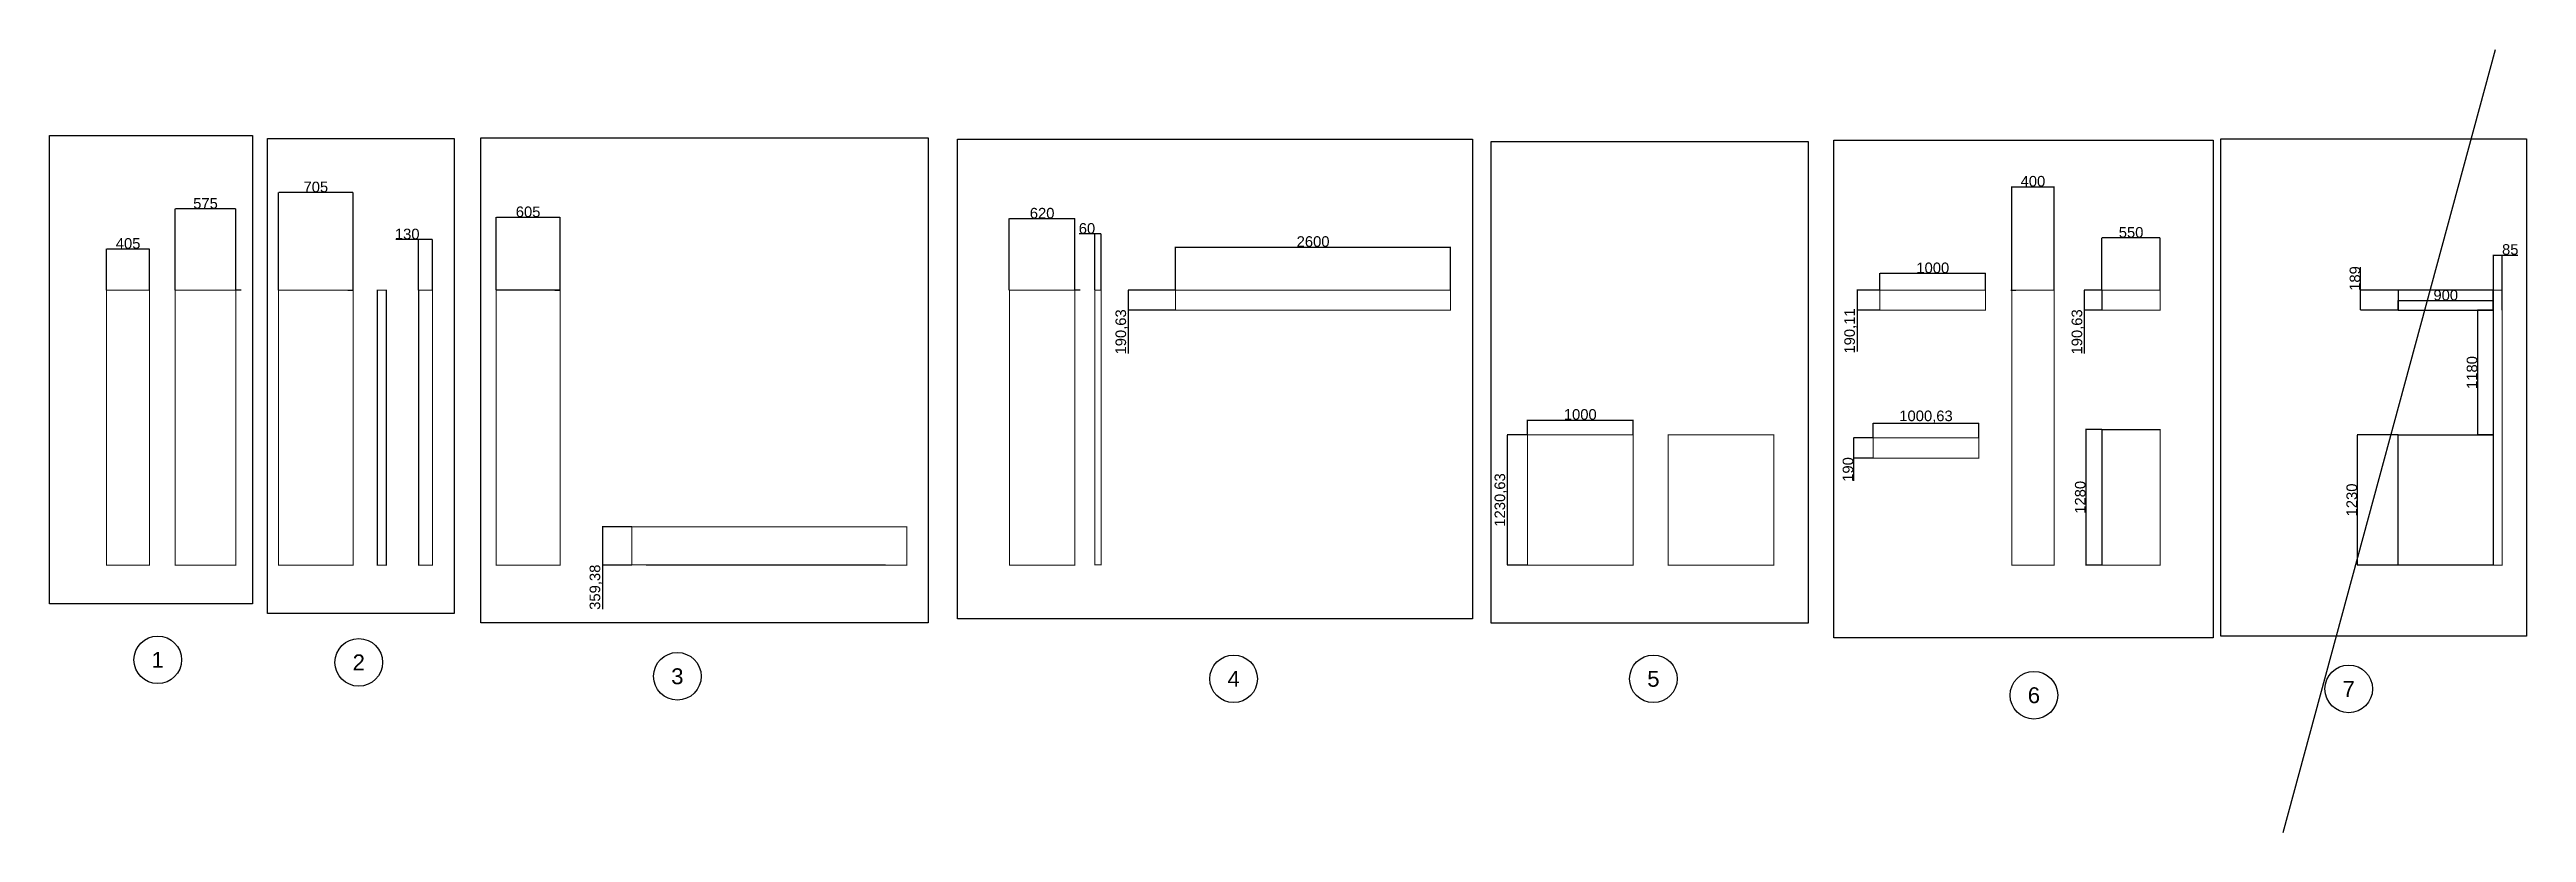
# Model space of a CAD drawing. Header units: millimetres. Extents: x 55547 to 190849, y 191990 to 326950.
# Drawn here: x 108733 to 132152, y 191990 to 199393 of the extents above; entities that cross this region are included whole.
import ezdxf
from ezdxf.enums import TextEntityAlignment as Align

# ---------------------------------------------------------------- set-up
doc = ezdxf.new("R2010")
doc.units = ezdxf.units.MM
doc.layers.get('Defpoints').update_dxf_attribs({"color": 144})
for name, color, linetype in [('000_50T 1pcs', 3, 'Continuous'), ('000_90T 2pcs', 4, 'Continuous'), ('000_90T 갯수', 2, 'Continuous'), ('000_쪽', 2, 'Continuous')]:
    doc.layers.add(name, color=color, linetype=linetype)
doc.styles.get("Standard").update_dxf_attribs({"font": 'arial.ttf'})
doc.dimstyles.new('ISO-25', dxfattribs={"dimtxt": 2.5, "dimasz": 2.5, "dimexe": 1.25, "dimexo": 0.625, "dimtad": 1, "dimtxsty": 'Standard', "dimcen": 2.5, "dimadec": 0, "dimazin": 0, "dimtfac": 1, "dimtmove": 0, "dimatfit": 3, "dimfxl": 1, "dimarcsym": 0})

msp = doc.modelspace()

# ---------------------------------------------------------------- texts
at = {"layer": '000_90T 갯수', "color": 2, "lineweight": 30}
for s, p in [('1', (109756.438, 193622.393)), ('2', (111657.045, 193598.486)), ('3', (114669.329, 193466.997)), ('4', (119928.872, 193443.09)), ('5', (123897.437, 193443.09)), ('6', (127495.442, 193287.695)), ('7', (130471.865, 193347.462))]:
    msp.add_text(s, height=150, dxfattribs=at).set_placement(p, align=Align.MIDDLE_CENTER)

# ---------------------------------------------------------------- blocks, each defined once
blk = doc.blocks.new('*D409')
at = {"layer": '000_90T 2pcs', "color": 0, "lineweight": -2, "transparency": 16777216}
for p, q in [((112956, 197120), (112956, 197808)), ((113558, 197806), (112958, 197806)), ((113561, 197119), (113561, 197808))]:
    blk.add_line(p, q, dxfattribs=at)
at = {"layer": '000_90T 2pcs', "color": 0, "transparency": 16777216}
for points in [[(112958, 197807), (112958, 197806), (112956, 197806)], [(113558, 197807), (113558, 197806), (113561, 197806)]]:
    blk.add_solid(points, dxfattribs=at)
at = {"layer": 'Defpoints', "color": 0, "transparency": 16777216}
for p in [(112956, 197806), (112956, 197119, 0), (113561, 197119)]:
    blk.add_point(p, dxfattribs=at)
at = {"layer": '000_90T 2pcs', "color": 0, "lineweight": 30, "transparency": 16777216, "insert": (113258, 197858), "char_height": 100, "attachment_point": 5}
blk.add_mtext('605', dxfattribs=at)
blk = doc.blocks.new('*D355')
at = {"layer": '000_90T 2pcs', "color": 0, "lineweight": -2, "transparency": 16777216}
for p, q in [((118617, 197649), (118469, 197649)), ((118617, 197120), (118617, 197651)), ((118674, 197649), (118619, 197649)), ((118677, 197120), (118677, 197651))]:
    blk.add_line(p, q, dxfattribs=at)
at = {"layer": '000_90T 2pcs', "color": 0, "transparency": 16777216}
for points in [[(118619, 197650), (118619, 197649), (118617, 197649)], [(118674, 197650), (118674, 197649), (118677, 197649)]]:
    blk.add_solid(points, dxfattribs=at)
at = {"layer": 'Defpoints', "color": 0, "transparency": 16777216}
for p in [(118617, 197649), (118617, 197119), (118677, 197119)]:
    blk.add_point(p, dxfattribs=at)
at = {"layer": '000_90T 2pcs', "color": 0, "lineweight": 30, "transparency": 16777216, "insert": (118542, 197701), "char_height": 100, "attachment_point": 5}
blk.add_mtext('60', dxfattribs=at)
blk = doc.blocks.new('*D411')
at = {"layer": '000_90T 2pcs', "color": 0, "lineweight": -2, "transparency": 16777216}
for p, q in [((109920, 197119), (109920, 197888)), ((110493, 197887), (109923, 197887)), ((110495, 197120), (110495, 197888))]:
    blk.add_line(p, q, dxfattribs=at)
at = {"layer": '000_90T 2pcs', "color": 0, "transparency": 16777216}
for points in [[(109923, 197887), (109923, 197887), (109920, 197887)], [(110493, 197887), (110493, 197887), (110495, 197887)]]:
    blk.add_solid(points, dxfattribs=at)
at = {"layer": 'Defpoints', "color": 0, "transparency": 16777216}
for p in [(109920, 197887), (109920, 197119), (110495, 197119)]:
    blk.add_point(p, dxfattribs=at)
at = {"layer": '000_90T 2pcs', "color": 0, "lineweight": 30, "transparency": 16777216, "insert": (110208, 197938), "char_height": 100, "attachment_point": 5}
blk.add_mtext('575', dxfattribs=at)
blk = doc.blocks.new('*D413')
at = {"layer": '000_90T 2pcs', "color": 0, "lineweight": -2, "transparency": 16777216}
for p, q in [((128139, 197119), (128139, 197613)), ((128686, 197612), (128141, 197612)), ((128689, 197119), (128689, 197613))]:
    blk.add_line(p, q, dxfattribs=at)
at = {"layer": '000_90T 2pcs', "color": 0, "transparency": 16777216}
for points in [[(128141, 197612), (128141, 197611), (128139, 197612)], [(128686, 197612), (128686, 197611), (128689, 197612)]]:
    blk.add_solid(points, dxfattribs=at)
at = {"layer": 'Defpoints', "color": 0, "transparency": 16777216}
for p in [(128139, 197612), (128139, 197119), (128689, 197119)]:
    blk.add_point(p, dxfattribs=at)
at = {"layer": '000_90T 2pcs', "color": 0, "lineweight": 30, "transparency": 16777216, "insert": (128414, 197664), "char_height": 100, "attachment_point": 5}
blk.add_mtext('550', dxfattribs=at)
blk = doc.blocks.new('*D414')
at = {"layer": '000_90T 2pcs', "color": 0, "lineweight": -2, "transparency": 16777216}
for p, q in [((110899, 197119), (110899, 198042)), ((111601, 198041), (110901, 198041)), ((111604, 197119), (111604, 198042))]:
    blk.add_line(p, q, dxfattribs=at)
at = {"layer": '000_90T 2pcs', "color": 0, "transparency": 16777216}
for points in [[(110901, 198041), (110901, 198041), (110899, 198041)], [(111601, 198041), (111601, 198041), (111604, 198041)]]:
    blk.add_solid(points, dxfattribs=at)
at = {"layer": 'Defpoints', "color": 0, "transparency": 16777216}
for p in [(110899, 198041), (110899, 197119), (111604, 197119)]:
    blk.add_point(p, dxfattribs=at)
at = {"layer": '000_90T 2pcs', "color": 0, "lineweight": 30, "transparency": 16777216, "insert": (111251, 198093), "char_height": 100, "attachment_point": 5}
blk.add_mtext('705', dxfattribs=at)
blk = doc.blocks.new('*D357')
at = {"layer": '000_90T 2pcs', "color": 0, "lineweight": -2, "transparency": 16777216}
for p, q in [((112223, 197596), (112008, 197596)), ((112223, 197119), (112223, 197598)), ((112351, 197596), (112226, 197596)), ((112353, 197120), (112353, 197598))]:
    blk.add_line(p, q, dxfattribs=at)
at = {"layer": '000_90T 2pcs', "color": 0, "transparency": 16777216}
for points in [[(112226, 197597), (112226, 197596), (112223, 197596)], [(112351, 197597), (112351, 197596), (112353, 197596)]]:
    blk.add_solid(points, dxfattribs=at)
at = {"layer": 'Defpoints', "color": 0, "transparency": 16777216}
for p in [(112223, 197596), (112223, 197119), (112353, 197119)]:
    blk.add_point(p, dxfattribs=at)
at = {"layer": '000_90T 2pcs', "color": 0, "lineweight": 30, "transparency": 16777216, "insert": (112115, 197648), "char_height": 100, "attachment_point": 5}
blk.add_mtext('130', dxfattribs=at)
blk = doc.blocks.new('*D358')
at = {"layer": '000_90T 2pcs', "color": 0, "lineweight": -2, "transparency": 16777216}
for p, q in [((117808, 197119), (117808, 197794)), ((118426, 197793), (117811, 197793)), ((118428, 197120), (118428, 197794))]:
    blk.add_line(p, q, dxfattribs=at)
at = {"layer": '000_90T 2pcs', "color": 0, "transparency": 16777216}
for points in [[(117811, 197793), (117811, 197793), (117808, 197793)], [(118426, 197793), (118426, 197793), (118428, 197793)]]:
    blk.add_solid(points, dxfattribs=at)
at = {"layer": 'Defpoints', "color": 0, "transparency": 16777216}
for p in [(117808, 197793), (117808, 197119), (118428, 197119)]:
    blk.add_point(p, dxfattribs=at)
at = {"layer": '000_90T 2pcs', "color": 0, "lineweight": 30, "transparency": 16777216, "insert": (118118, 197845), "char_height": 100, "attachment_point": 5}
blk.add_mtext('620', dxfattribs=at)
blk = doc.blocks.new('*D360')
at = {"layer": '000_90T 2pcs', "color": 0, "lineweight": -2, "transparency": 16777216}
for p, q in [((109273, 197119), (109273, 197509)), ((109276, 197508), (109676, 197508)), ((109678, 197119), (109678, 197509))]:
    blk.add_line(p, q, dxfattribs=at)
at = {"layer": '000_90T 2pcs', "color": 0, "transparency": 16777216}
for points in [[(109276, 197508), (109276, 197507), (109273, 197508)], [(109676, 197508), (109676, 197507), (109678, 197508)]]:
    blk.add_solid(points, dxfattribs=at)
at = {"layer": 'Defpoints', "color": 0, "transparency": 16777216}
for p in [(109678, 197508), (109273, 197119), (109678, 197119)]:
    blk.add_point(p, dxfattribs=at)
at = {"layer": '000_90T 2pcs', "color": 0, "lineweight": 30, "transparency": 16777216, "insert": (109476, 197559), "char_height": 100, "attachment_point": 5}
blk.add_mtext('405', dxfattribs=at)
blk = doc.blocks.new('*D416')
at = {"layer": '000_90T 2pcs', "color": 0, "lineweight": -2, "transparency": 16777216}
for p, q in [((127286, 197119), (127286, 198097)), ((127288, 198095), (127683, 198095)), ((127686, 197119), (127686, 198097))]:
    blk.add_line(p, q, dxfattribs=at)
at = {"layer": '000_90T 2pcs', "color": 0, "transparency": 16777216}
for points in [[(127288, 198096), (127288, 198095), (127286, 198095)], [(127683, 198096), (127683, 198095), (127686, 198095)]]:
    blk.add_solid(points, dxfattribs=at)
at = {"layer": 'Defpoints', "color": 0, "transparency": 16777216}
for p in [(127686, 198095), (127286, 197119), (127686, 197119)]:
    blk.add_point(p, dxfattribs=at)
at = {"layer": '000_90T 2pcs', "color": 0, "lineweight": 30, "transparency": 16777216, "insert": (127486, 198147), "char_height": 100, "attachment_point": 5}
blk.add_mtext('400', dxfattribs=at)
blk = doc.blocks.new('*D417')
at = {"layer": '000_90T 2pcs', "color": 0, "lineweight": -2, "transparency": 16777216}
for p, q in [((130939, 196929), (130939, 197020)), ((130941, 197019), (131836, 197019)), ((131839, 196929), (131839, 197020))]:
    blk.add_line(p, q, dxfattribs=at)
at = {"layer": '000_90T 2pcs', "color": 0, "transparency": 16777216}
for points in [[(130941, 197019), (130941, 197018), (130939, 197019)], [(131836, 197019), (131836, 197018), (131839, 197019)]]:
    blk.add_solid(points, dxfattribs=at)
at = {"layer": 'Defpoints', "color": 0, "transparency": 16777216}
for p in [(131839, 197019), (130939, 196929), (131839, 196929)]:
    blk.add_point(p, dxfattribs=at)
at = {"layer": '000_90T 2pcs', "color": 0, "lineweight": 30, "transparency": 16777216, "insert": (131389, 197070), "char_height": 100, "attachment_point": 5}
blk.add_mtext('900', dxfattribs=at)
blk = doc.blocks.new('*D418')
at = {"layer": '000_90T 2pcs', "color": 0, "lineweight": -2, "transparency": 16777216}
for p, q in [((131838, 196929), (131688, 196929)), ((131689, 196926), (131689, 195751)), ((131838, 195749), (131688, 195749))]:
    blk.add_line(p, q, dxfattribs=at)
at = {"layer": '000_90T 2pcs', "color": 0, "transparency": 16777216}
for points in [[(131689, 196926), (131690, 196926), (131689, 196929)], [(131689, 195751), (131690, 195751), (131689, 195749)]]:
    blk.add_solid(points, dxfattribs=at)
at = {"layer": 'Defpoints', "color": 0, "transparency": 16777216}
for p in [(131839, 196929), (131689, 195749), (131839, 195749)]:
    blk.add_point(p, dxfattribs=at)
at = {"layer": '000_90T 2pcs', "color": 0, "lineweight": 30, "transparency": 16777216, "insert": (131638, 196339), "char_height": 100, "attachment_point": 5, "rotation": 90}
blk.add_mtext('1180', dxfattribs=at)
blk = doc.blocks.new('*D361')
at = {"layer": '000_90T 2pcs', "color": 0, "lineweight": -2, "transparency": 16777216}
for p, q in [((119379, 197119), (118931, 197119)), ((118932, 197117), (118932, 196931)), ((119379, 196929), (118931, 196929)), ((118932, 196929), (118932, 196519))]:
    blk.add_line(p, q, dxfattribs=at)
at = {"layer": '000_90T 2pcs', "color": 0, "transparency": 16777216}
for points in [[(118931, 197117), (118932, 197117), (118932, 197119)], [(118931, 196931), (118932, 196931), (118932, 196929)]]:
    blk.add_solid(points, dxfattribs=at)
at = {"layer": 'Defpoints', "color": 0, "transparency": 16777216}
for p in [(119380, 197119), (118932, 196929), (119380, 196929)]:
    blk.add_point(p, dxfattribs=at)
at = {"layer": '000_90T 2pcs', "color": 0, "lineweight": 30, "transparency": 16777216, "insert": (118871, 196723), "char_height": 100, "attachment_point": 5, "rotation": 90}
blk.add_mtext('190,63', dxfattribs=at)
blk = doc.blocks.new('*D362')
at = {"layer": '000_90T 2pcs', "color": 0, "lineweight": -2, "transparency": 16777216}
for p, q in [((114239, 194879), (113958, 194879)), ((113960, 194876), (113960, 194522)), ((114239, 194519), (113958, 194519)), ((113960, 194519), (113960, 194100))]:
    blk.add_line(p, q, dxfattribs=at)
at = {"layer": '000_90T 2pcs', "color": 0, "transparency": 16777216}
for points in [[(113959, 194876), (113960, 194876), (113960, 194879)], [(113959, 194522), (113960, 194522), (113960, 194519)]]:
    blk.add_solid(points, dxfattribs=at)
at = {"layer": 'Defpoints', "color": 0, "transparency": 16777216}
for p in [(114240, 194879), (113960, 194519), (114240, 194519)]:
    blk.add_point(p, dxfattribs=at)
at = {"layer": '000_90T 2pcs', "color": 0, "lineweight": 30, "transparency": 16777216, "insert": (113899, 194309), "char_height": 100, "attachment_point": 5, "rotation": 90}
blk.add_mtext('359,38', dxfattribs=at)
blk = doc.blocks.new('*D363')
at = {"layer": '000_90T 2pcs', "color": 0, "lineweight": -2, "transparency": 16777216}
for p, q in [((119380, 197119), (119380, 197527)), ((119382, 197525), (121977, 197525)), ((121980, 197119), (121980, 197527))]:
    blk.add_line(p, q, dxfattribs=at)
at = {"layer": '000_90T 2pcs', "color": 0, "transparency": 16777216}
for points in [[(119382, 197526), (119382, 197525), (119380, 197525)], [(121977, 197526), (121977, 197525), (121980, 197525)]]:
    blk.add_solid(points, dxfattribs=at)
at = {"layer": 'Defpoints', "color": 0, "transparency": 16777216}
for p in [(121980, 197525), (119380, 197119), (121980, 197119)]:
    blk.add_point(p, dxfattribs=at)
at = {"layer": '000_90T 2pcs', "color": 0, "lineweight": 30, "transparency": 16777216, "insert": (120680, 197577), "char_height": 100, "attachment_point": 5}
blk.add_mtext('2600', dxfattribs=at)
blk = doc.blocks.new('*D364')
at = {"layer": '000_90T 2pcs', "color": 0, "lineweight": -2, "transparency": 16777216}
for p, q in [((128138, 195799), (127984, 195799)), ((127986, 195796), (127986, 194521)), ((128138, 194519), (127984, 194519))]:
    blk.add_line(p, q, dxfattribs=at)
at = {"layer": '000_90T 2pcs', "color": 0, "transparency": 16777216}
for points in [[(127985, 195796), (127986, 195796), (127986, 195799)], [(127985, 194521), (127986, 194521), (127986, 194519)]]:
    blk.add_solid(points, dxfattribs=at)
at = {"layer": 'Defpoints', "color": 0, "transparency": 16777216}
for p in [(128139, 195799), (127986, 194519), (128139, 194519)]:
    blk.add_point(p, dxfattribs=at)
at = {"layer": '000_90T 2pcs', "color": 0, "lineweight": 30, "transparency": 16777216, "insert": (127934, 195159), "char_height": 100, "attachment_point": 5, "rotation": 90}
blk.add_mtext('1280', dxfattribs=at)
blk = doc.blocks.new('*D365')
at = {"layer": '000_90T 2pcs', "color": 0, "lineweight": -2, "transparency": 16777216}
for p, q in [((128138, 197119), (127970, 197119)), ((127971, 197117), (127971, 196931)), ((128138, 196929), (127970, 196929)), ((127971, 196929), (127971, 196519))]:
    blk.add_line(p, q, dxfattribs=at)
at = {"layer": '000_90T 2pcs', "color": 0, "transparency": 16777216}
for points in [[(127971, 197117), (127972, 197117), (127971, 197119)], [(127971, 196931), (127972, 196931), (127971, 196929)]]:
    blk.add_solid(points, dxfattribs=at)
at = {"layer": 'Defpoints', "color": 0, "transparency": 16777216}
for p in [(128139, 197119), (127971, 196929), (128139, 196929)]:
    blk.add_point(p, dxfattribs=at)
at = {"layer": '000_90T 2pcs', "color": 0, "lineweight": 30, "transparency": 16777216, "insert": (127911, 196723), "char_height": 100, "attachment_point": 5, "rotation": 90}
blk.add_mtext('190,63', dxfattribs=at)
blk = doc.blocks.new('*D366')
at = {"layer": '000_90T 2pcs', "color": 0, "lineweight": -2, "transparency": 16777216}
for p, q in [((125975, 195720), (125789, 195720)), ((125790, 195718), (125790, 195533)), ((125975, 195530), (125789, 195530)), ((125790, 195530), (125790, 195315))]:
    blk.add_line(p, q, dxfattribs=at)
at = {"layer": '000_90T 2pcs', "color": 0, "transparency": 16777216}
for points in [[(125790, 195718), (125790, 195718), (125790, 195720)], [(125790, 195533), (125790, 195533), (125790, 195530)]]:
    blk.add_solid(points, dxfattribs=at)
at = {"layer": 'Defpoints', "color": 0, "transparency": 16777216}
for p in [(125975, 195720), (125790, 195530), (125975, 195530)]:
    blk.add_point(p, dxfattribs=at)
at = {"layer": '000_90T 2pcs', "color": 0, "lineweight": 30, "transparency": 16777216, "insert": (125738, 195422), "char_height": 100, "attachment_point": 5, "rotation": 90}
blk.add_mtext('190', dxfattribs=at)
blk = doc.blocks.new('*D367')
at = {"layer": '000_90T 2pcs', "color": 0, "lineweight": -2, "transparency": 16777216}
for p, q in [((125975, 195721), (125975, 195861)), ((125977, 195860), (126973, 195860)), ((126975, 195721), (126975, 195861))]:
    blk.add_line(p, q, dxfattribs=at)
at = {"layer": '000_90T 2pcs', "color": 0, "transparency": 16777216}
for points in [[(125977, 195860), (125977, 195859), (125975, 195860)], [(126973, 195860), (126973, 195859), (126975, 195860)]]:
    blk.add_solid(points, dxfattribs=at)
at = {"layer": 'Defpoints', "color": 0, "transparency": 16777216}
for p in [(126975, 195860), (125975, 195720), (126975, 195720)]:
    blk.add_point(p, dxfattribs=at)
at = {"layer": '000_90T 2pcs', "color": 0, "lineweight": 30, "transparency": 16777216, "insert": (126475, 195920), "char_height": 100, "attachment_point": 5}
blk.add_mtext('1000,63', dxfattribs=at)
blk = doc.blocks.new('*D368')
at = {"layer": '000_90T 2pcs', "color": 0, "lineweight": -2, "transparency": 16777216}
for p, q in [((126039, 197119), (126039, 197278)), ((126041, 197277), (127036, 197277)), ((127039, 197119), (127039, 197278))]:
    blk.add_line(p, q, dxfattribs=at)
at = {"layer": '000_90T 2pcs', "color": 0, "transparency": 16777216}
for points in [[(126041, 197277), (126041, 197276), (126039, 197277)], [(127036, 197277), (127036, 197276), (127039, 197277)]]:
    blk.add_solid(points, dxfattribs=at)
at = {"layer": 'Defpoints', "color": 0, "transparency": 16777216}
for p in [(127039, 197277), (126039, 197119), (127039, 197119)]:
    blk.add_point(p, dxfattribs=at)
at = {"layer": '000_90T 2pcs', "color": 0, "lineweight": 30, "transparency": 16777216, "insert": (126539, 197328), "char_height": 100, "attachment_point": 5}
blk.add_mtext('1000', dxfattribs=at)
blk = doc.blocks.new('*D369')
at = {"layer": '000_90T 2pcs', "color": 0, "lineweight": -2, "transparency": 16777216}
for p, q in [((126038, 197119), (125822, 197119)), ((125823, 197116), (125823, 196931)), ((126038, 196929), (125822, 196929)), ((125823, 196929), (125823, 196538))]:
    blk.add_line(p, q, dxfattribs=at)
at = {"layer": '000_90T 2pcs', "color": 0, "transparency": 16777216}
for points in [[(125823, 197116), (125823, 197116), (125823, 197119)], [(125823, 196931), (125823, 196931), (125823, 196929)]]:
    blk.add_solid(points, dxfattribs=at)
at = {"layer": 'Defpoints', "color": 0, "transparency": 16777216}
for p in [(126039, 197119), (125823, 196929), (126039, 196929)]:
    blk.add_point(p, dxfattribs=at)
at = {"layer": '000_90T 2pcs', "color": 0, "lineweight": 30, "transparency": 16777216, "insert": (125762, 196732), "char_height": 100, "attachment_point": 5, "rotation": 90}
blk.add_mtext('190,11', dxfattribs=at)
blk = doc.blocks.new('*D370')
at = {"layer": '000_90T 2pcs', "color": 0, "lineweight": -2, "transparency": 16777216}
for p, q in [((122706, 195749), (122706, 195891)), ((122709, 195890), (123704, 195890)), ((123706, 195749), (123706, 195891))]:
    blk.add_line(p, q, dxfattribs=at)
at = {"layer": '000_90T 2pcs', "color": 0, "transparency": 16777216}
for points in [[(122709, 195890), (122709, 195890), (122706, 195890)], [(123704, 195890), (123704, 195890), (123706, 195890)]]:
    blk.add_solid(points, dxfattribs=at)
at = {"layer": 'Defpoints', "color": 0, "transparency": 16777216}
for p in [(123706, 195890), (122706, 195749), (123706, 195749)]:
    blk.add_point(p, dxfattribs=at)
at = {"layer": '000_90T 2pcs', "color": 0, "lineweight": 30, "transparency": 16777216, "insert": (123206, 195942), "char_height": 100, "attachment_point": 5}
blk.add_mtext('1000', dxfattribs=at)
blk = doc.blocks.new('*D371')
at = {"layer": '000_90T 2pcs', "color": 0, "lineweight": -2, "transparency": 16777216}
for p, q in [((122705, 195749), (122515, 195749)), ((122516, 195747), (122516, 194521)), ((122705, 194519), (122515, 194519))]:
    blk.add_line(p, q, dxfattribs=at)
at = {"layer": '000_90T 2pcs', "color": 0, "transparency": 16777216}
for points in [[(122516, 195747), (122517, 195747), (122516, 195749)], [(122516, 194521), (122517, 194521), (122516, 194519)]]:
    blk.add_solid(points, dxfattribs=at)
at = {"layer": 'Defpoints', "color": 0, "transparency": 16777216}
for p in [(122706, 195749), (122516, 194519), (122706, 194519)]:
    blk.add_point(p, dxfattribs=at)
at = {"layer": '000_90T 2pcs', "color": 0, "lineweight": 30, "transparency": 16777216, "insert": (122455, 195134), "char_height": 100, "attachment_point": 5, "rotation": 90}
blk.add_mtext('1230,63', dxfattribs=at)
blk = doc.blocks.new('*D389')
at = {"layer": '000_50T 1pcs', "color": 0, "lineweight": -2, "transparency": 16777216}
for p, q in [((131839, 196929), (131839, 197451)), ((131841, 197450), (131921, 197450)), ((131924, 196929), (131924, 197451)), ((131924, 197450), (132072, 197450))]:
    blk.add_line(p, q, dxfattribs=at)
at = {"layer": '000_50T 1pcs', "color": 0, "transparency": 16777216}
for points in [[(131841, 197451), (131841, 197450), (131839, 197450)], [(131921, 197451), (131921, 197450), (131924, 197450)]]:
    blk.add_solid(points, dxfattribs=at)
at = {"layer": 'Defpoints', "color": 0, "transparency": 16777216}
for p in [(131924, 197450), (131839, 196929), (131924, 196929)]:
    blk.add_point(p, dxfattribs=at)
at = {"layer": '000_50T 1pcs', "color": 0, "lineweight": 30, "transparency": 16777216, "insert": (131999, 197502), "char_height": 100, "attachment_point": 5}
blk.add_mtext('85', dxfattribs=at)
blk = doc.blocks.new('*D390')
at = {"layer": '000_90T 2pcs', "color": 0, "lineweight": -2, "transparency": 16777216}
for p, q in [((130583, 197119), (130583, 197334)), ((130938, 197119), (130582, 197119)), ((130583, 196932), (130583, 197116)), ((130938, 196929), (130582, 196929))]:
    blk.add_line(p, q, dxfattribs=at)
at = {"layer": '000_90T 2pcs', "color": 0, "transparency": 16777216}
for points in [[(130582, 197116), (130583, 197116), (130583, 197119)], [(130582, 196932), (130583, 196932), (130583, 196929)]]:
    blk.add_solid(points, dxfattribs=at)
at = {"layer": 'Defpoints', "color": 0, "transparency": 16777216}
for p in [(130583, 197119), (130939, 197119), (130939, 196929)]:
    blk.add_point(p, dxfattribs=at)
at = {"layer": '000_90T 2pcs', "color": 0, "lineweight": 30, "transparency": 16777216, "insert": (130531, 197228), "char_height": 100, "attachment_point": 5, "rotation": 90}
blk.add_mtext('189', dxfattribs=at)
blk = doc.blocks.new('*D391')
at = {"layer": '000_90T 2pcs', "color": 0, "lineweight": -2, "transparency": 16777216}
for p, q in [((130938, 195749), (130552, 195749)), ((130553, 195746), (130553, 194521)), ((130938, 194519), (130552, 194519))]:
    blk.add_line(p, q, dxfattribs=at)
at = {"layer": '000_90T 2pcs', "color": 0, "transparency": 16777216}
for points in [[(130552, 195746), (130553, 195746), (130553, 195749)], [(130552, 194521), (130553, 194521), (130553, 194519)]]:
    blk.add_solid(points, dxfattribs=at)
at = {"layer": 'Defpoints', "color": 0, "transparency": 16777216}
for p in [(130939, 195749), (130553, 194519), (130939, 194519)]:
    blk.add_point(p, dxfattribs=at)
at = {"layer": '000_90T 2pcs', "color": 0, "lineweight": 30, "transparency": 16777216, "insert": (130501, 195134), "char_height": 100, "attachment_point": 5, "rotation": 90}
blk.add_mtext('1230', dxfattribs=at)

# ---------------------------------------------------------------- dimensions: what is measured, and where the dimension line sits
at = {"layer": '000_50T 1pcs', "lineweight": 30}
dim = msp.add_linear_dim(base=(131923.761, 197450.102), p1=(131838.761, 196928.781), p2=(131923.761, 196928.781), dimstyle='ISO-25', override={"dimtxt": 100, "dimdec": 0, "dimtdec": 0}, dxfattribs=at)
dim.commit()
dim.dimension.update_dxf_attribs({"geometry": '*D389', "text_midpoint": (131998.953, 197501.785)})
at = {"layer": '000_90T 2pcs', "lineweight": 30}
for base, p1, p2, override, picture, middle in [((110898.878, 198040.926), (111603.878, 197118.781), (110898.878, 197118.781), {"dimtxt": 100}, '*D414', (111251.378, 198092.609)), ((127685.843, 198095.336), (127285.843, 197118.781), (127685.843, 197118.781), {"dimtxt": 100}, '*D416', (127485.843, 198147.019)), ((109920.498, 197886.983), (110495.498, 197119.406), (109920.498, 197118.781), {"dimtxt": 100}, '*D411', (110207.998, 197938.461)), ((112955.954, 197806.255), (113560.954, 197118.781), (112955.954, 197119.406, 0), {"dimtxt": 100}, '*D409', (113258.454, 197857.937)), ((117808.453, 197792.95), (118428.453, 197119.406), (117808.453, 197118.781), {"dimtxt": 100}, '*D358', (118118.453, 197844.632)), ((112223.395, 197596.292), (112353.395, 197119.406), (112223.395, 197118.781), {"dimtxt": 100}, '*D357', (112114.677, 197648.009)), ((118616.657, 197649.388), (118676.657, 197119.406), (118616.657, 197119.406), {"dimtxt": 100}, '*D355', (118541.806, 197701.07)), ((128138.814, 197611.915), (128688.814, 197118.781), (128138.814, 197118.781), {"dimtxt": 100}, '*D413', (128413.814, 197663.597)), ((109678.141, 197507.736), (109273.141, 197118.781), (109678.141, 197118.781), {"dimtxt": 100}, '*D360', (109475.641, 197559.418)), ((121979.687, 197525.281), (119379.687, 197118.781), (121979.687, 197118.781), {"dimtxt": 100, "dimtxsty": 'Standard'}, '*D363', (120679.687, 197576.963)), ((127038.772, 197276.798), (126038.772, 197118.781), (127038.772, 197118.781), {"dimtxt": 100, "dimtxsty": 'Standard'}, '*D368', (126538.772, 197328.48)), ((131838.761, 197018.565), (130938.761, 196928.781), (131838.761, 196928.781), {"dimtxt": 100, "dimtxsty": 'Standard'}, '*D417', (131388.761, 197070.247)), ((123706.113, 195890.004), (122706.113, 195748.781), (123706.113, 195748.781), {"dimtxt": 100, "dimtxsty": 'Standard'}, '*D370', (123206.113, 195941.686)), ((126975.239931754, 195859.559938086), (125974.614931754, 195720.220345593), (126975.239931754, 195720.220345593), {"dimtxt": 100, "dimtxsty": 'Standard'}, '*D367', (126474.927431754, 195920.28043604))]:
    dim = msp.add_linear_dim(base=base, p1=p1, p2=p2, dimstyle='ISO-25', override=override, dxfattribs=at)
    dim.commit()
    dim.dimension.update_dxf_attribs({"geometry": picture, "text_midpoint": middle})
for base, p1, p2, override, picture, middle in [((130582.834, 197118.781), (130938.761, 196929.406), (130938.761, 197118.781), {"dimtxt": 100, "dimdec": 0, "dimtdec": 0}, '*D390', (130531.151, 197227.772)), ((118931.914226215, 196928.780668862), (119379.687170382, 197119.405668862), (119379.687170382, 196928.780668862), {"dimtxt": 100, "dimtxsty": 'Standard'}, '*D361', (118871.193728262, 196722.790730254)), ((125823, 196928.668), (126038.772, 197118.781), (126038.772, 196928.668), {"dimtxt": 100, "dimtxsty": 'Standard'}, '*D369', (125762.28, 196732.33)), ((127971.492439595, 196928.780668862), (128138.81416262, 197119.405668862), (128138.81416262, 196928.780668862), {"dimtxt": 100, "dimtxsty": 'Standard'}, '*D365', (127910.771941641, 196722.790730254)), ((131689.481, 195748.781), (131838.761, 196928.781), (131838.761, 195748.781), {"dimtxt": 100, "dimtxsty": 'Standard'}, '*D418', (131637.799, 196338.781)), ((127985.5, 194518.781), (128138.814, 195798.781), (128138.814, 194518.781), {"dimtxt": 100, "dimtxsty": 'Standard'}, '*D364', (127933.818, 195158.781)), ((122516.210665816, 194518.780668862), (122706.112864662, 195749.405668862), (122706.112864662, 194518.780668862), {"dimtxt": 100, "dimtxsty": 'Standard'}, '*D371', (122455.490167863, 195134.093168862)), ((125790.007, 195530.22), (125975.24, 195720.22), (125975.24, 195530.22), {"dimtxt": 100, "dimtxsty": 'Standard'}, '*D366', (125738.325, 195421.502)), ((130552.834, 194518.781), (130938.761, 195748.781), (130938.761, 194518.781), {"dimtxt": 100, "dimdec": 0, "dimtdec": 0}, '*D391', (130501.117, 195133.781)), ((113959.596646923, 194519.405668862), (114239.679144691, 194878.780668862), (114239.679144691, 194519.405668862), {"dimtxt": 100, "dimtxsty": 'Standard'}, '*D362', (113898.876148969, 194308.640832573))]:
    dim = msp.add_linear_dim(base=base, p1=p1, p2=p2, angle=90, dimstyle='ISO-25', override=override, dxfattribs=at)
    dim.commit()
    dim.dimension.update_dxf_attribs({"geometry": picture, "text_midpoint": middle})

# ---------------------------------------------------------------- linework, layer by layer
at = {"color": 1, "lineweight": 30}
msp.add_line((129852.834, 191990.102), (131860.172, 199393.053), dxfattribs=at)
at = {"layer": '000_90T 2pcs', "lineweight": 30, "const_width": 10}
for points in [[(109678.141, 197118.781), (109273.141, 197118.781), (109273.141, 194518.781), (109678.141, 194518.781)], [(110495.498, 197118.781), (109920.498, 197118.781), (109920.498, 194518.781), (110495.498, 194518.781)], [(111603.878, 197118.781), (110898.878, 197118.781), (110898.878, 194518.781), (111603.878, 194518.781)], [(112353.395, 197118.781), (112223.395, 197118.781), (112223.395, 194518.781), (112353.395, 194518.781)], [(118428.453, 197118.781), (117808.453, 197118.781), (117808.453, 194518.781), (118428.453, 194518.781)], [(118676.657, 197118.781), (118616.657, 197118.781), (118616.657, 194519.406), (118676.657, 194519.406)], [(127038.772, 197118.781), (126038.772, 197118.781), (126038.772, 196928.668), (127038.772, 196928.781)], [(127685.843, 197118.781), (127285.843, 197118.781), (127285.843, 194518.781), (127685.843, 194518.781)], [(128138.814, 196928.781), (128688.814, 196928.781), (128688.814, 197118.781), (128138.814, 197118.781)], [(130938.761, 196928.781), (130938.761, 197118.781), (131923.761, 197118.781), (131923.761, 194518.781), (130938.761, 194518.781), (130938.761, 195748.781), (130938.761, 195748.781), (131838.761, 195748.781), (131838.761, 196928.781)], [(128138.814, 195798.781), (128688.814, 195798.781), (128688.814, 194518.781), (128138.814, 194518.781)], [(122706.113, 195748.781), (123706.113, 195748.781), (123706.113, 194518.781), (122706.113, 194518.781)], [(125036.716, 195748.781), (124036.716, 195748.781), (124036.716, 194518.781), (125036.716, 194518.781)], [(126975.24, 195720.22), (125975.24, 195720.22), (125975.24, 195530.22), (126975.24, 195530.22)], [(114239.679, 194878.781), (116839.679, 194878.781), (116839.679, 194518.781), (114239.679, 194519.406)]]:
    msp.add_lwpolyline(points, close=True, dxfattribs=at)
at = {"layer": '000_90T 2pcs', "lineweight": 30}
for points in [[(110545.498, 197118.781), (110495.498, 197118.781)], [(111553.878, 197118.781), (111603.878, 197118.781)], [(113510.954, 197118.781), (113560.954, 197118.781)], [(118478.453, 197118.781), (118428.453, 197118.781)], [(127275.843, 197118.781), (127325.843, 197118.781)]]:
    msp.add_lwpolyline(points, dxfattribs=at)
at = {"layer": '000_90T 2pcs', "lineweight": 30, "const_width": 10}
for points in [[(111917.834, 197118.781), (111832.834, 197118.781), (111832.834, 194518.781), (111917.834, 194518.781), (111917.834, 197118.781)], [(119379.687, 197118.781), (121979.687, 197118.781), (121979.687, 196928.781), (119379.687, 196928.781), (119379.687, 197119.406)], [(130938.761, 196928.781), (130938.761, 197118.781), (131923.761, 197118.781), (131923.761, 194518.781)]]:
    msp.add_lwpolyline(points, dxfattribs=at)
at = {"layer": '000_90T 2pcs', "lineweight": 30, "const_width": 10, "elevation": 0}
msp.add_lwpolyline([(112955.954, 194572.75), (112955.954, 194518.781), (113510.954, 194518.781), (113560.954, 194518.781), (113560.954, 197119.406), (112955.954, 197119.406)], close=True, dxfattribs=at)
at = {"layer": '000_90T 2pcs', "lineweight": 30}
for points in [[(131838.761, 197118.781), (130938.761, 197118.781), (130938.761, 196929.406), (131838.761, 196929.406)], [(130938.761, 195748.781), (131838.761, 195748.781), (131838.761, 194518.781), (130938.761, 194518.781)]]:
    msp.add_lwpolyline(points, close=True, dxfattribs=at)
at = {"layer": '000_90T 갯수', "color": 2, "lineweight": 30}
for centre in [(109756.438, 193622.393), (111657.045, 193598.486), (114669.329, 193466.997), (119928.872, 193443.09), (123897.437, 193443.09), (127495.442, 193287.695), (130471.865, 193347.462)]:
    msp.add_circle(centre, 225, dxfattribs=at)
at = {"layer": '000_쪽', "lineweight": 30}
for points in [[(108733.335, 198581.53), (110653.367, 198581.53), (110653.367, 194151.262), (108733.335, 194151.262)], [(110795.315, 198551.647), (112558.457, 198551.647), (112558.457, 194061.611), (110795.315, 194061.611)], [(112812.469, 198559.118), (117041.023, 198559.118), (117041.023, 193971.959), (112812.469, 193971.959)], [(117317.447, 198544.176), (122188.502, 198544.176), (122188.502, 194009.314), (117317.447, 194009.314)], [(122360.333, 193971.959), (125363.652, 193971.959), (125363.652, 198521.763), (122360.333, 198521.763)], [(125602.722, 198536.705), (129188.774, 198536.705), (129188.774, 193830.011), (125602.722, 193830.011)], [(129261.896, 198548.285), (132152.217, 198548.285), (132152.217, 193846.261), (129261.896, 193846.261)]]:
    msp.add_lwpolyline(points, close=True, dxfattribs=at)

msp.set_redraw_order([(e.dxf.handle, doc.entitydb.next_handle()) for e in msp.query("TEXT MTEXT ATTDEF DIMENSION ARC_DIMENSION")])  # texts and dimensions are drawn at this point

doc.saveas('drawing.dxf')
